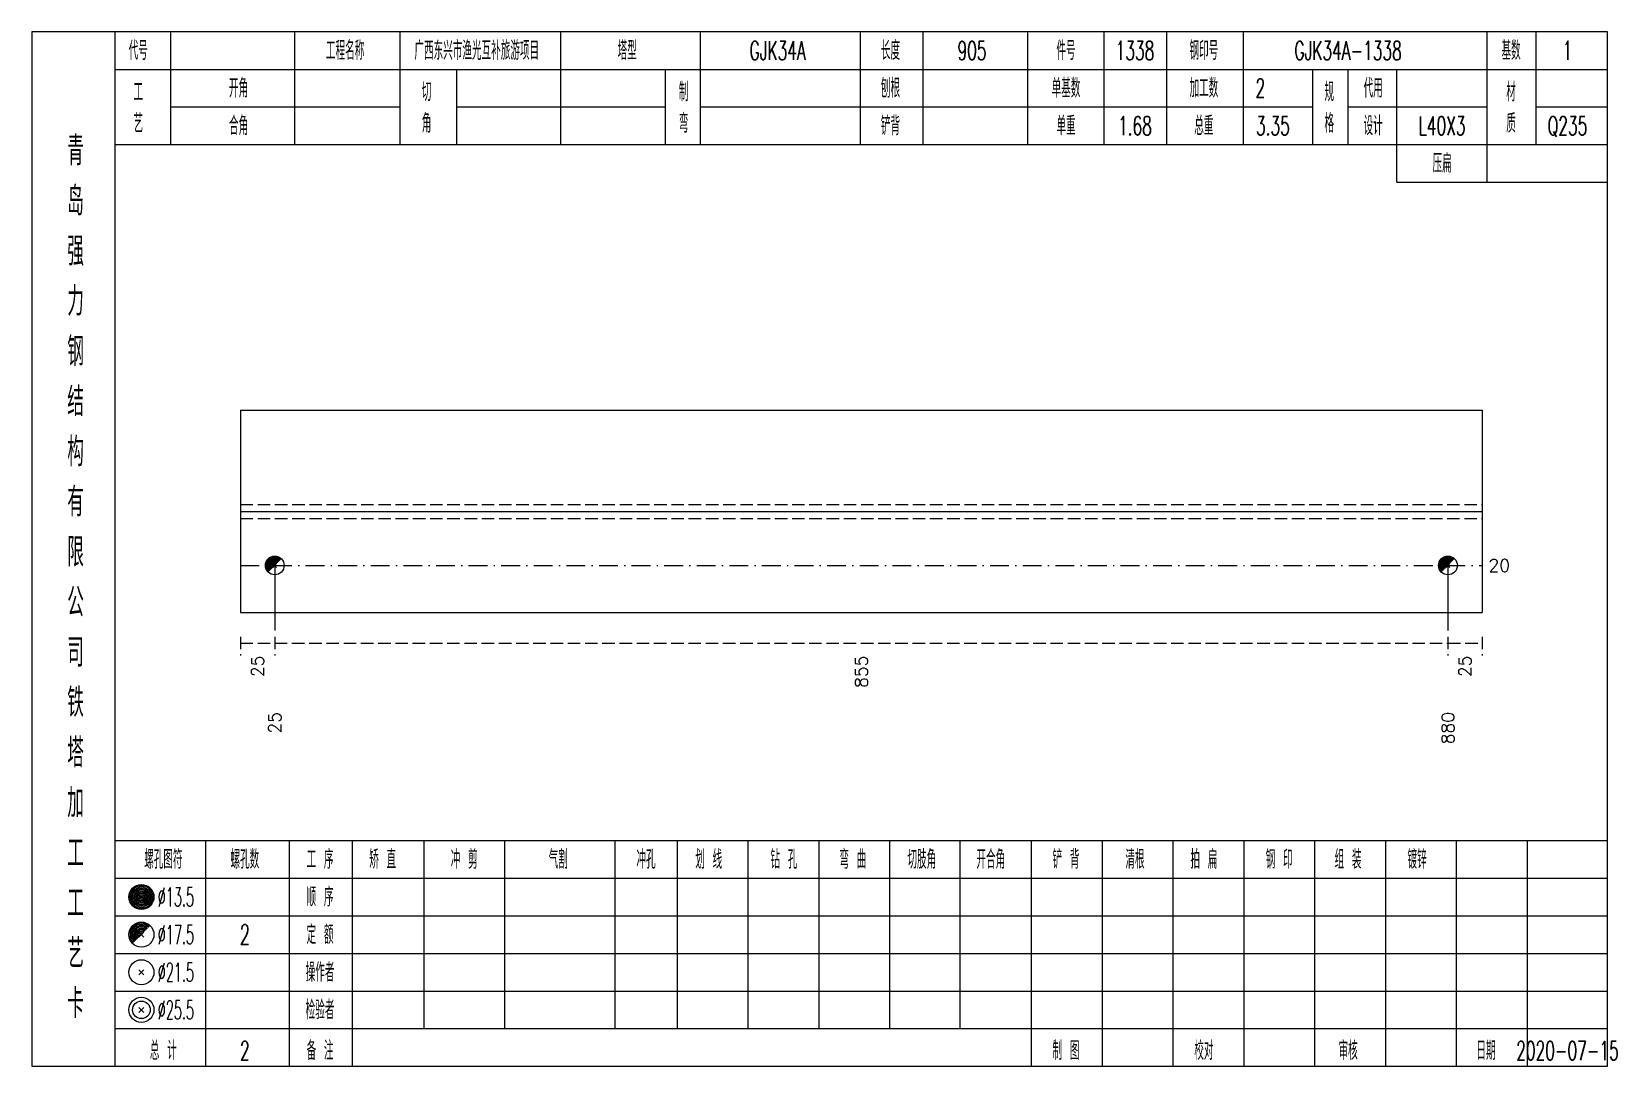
# Model space of a CAD drawing. Extents: x 0 to 2606, y -377 to 6479.
# Drawn here: x 522.8 to 775.7, y 175 to 340 of the extents above; entities that cross this region are included whole.
import ezdxf
from ezdxf.enums import TextEntityAlignment as Align

# ---------------------------------------------------------------- set-up
doc = ezdxf.new("R2010")
doc.units = 0
doc.header["$MEASUREMENT"] = 0
doc.linetypes.add('一点画线', pattern=[5.2, 3, -1, 0.2, -1])
doc.linetypes.add('虚线', pattern=[2.75, 2, -0.75])
doc.layers.get('0').update_dxf_attribs({"linetype": 'CONTINUOUS', "lineweight": 25})
doc.layers.add('1', color=7, linetype='CONTINUOUS', lineweight=25)
doc.layers.add('4', color=7, linetype='CONTINUOUS', lineweight=25)
doc.styles.get("Standard").update_dxf_attribs({"font": 'simplex.shx', "width": 0.7, "height": 3, "bigfont": 'gbhzfs.shx'})

msp = doc.modelspace()

# ---------------------------------------------------------------- texts
at = {"color": 7, "linetype": 'Continuous', "lineweight": 13}
msp.add_text('20', height=2, dxfattribs=at).set_placement((755.2, 254.88), align=Align.MIDDLE_LEFT)
at = {"color": 8, "linetype": 'Continuous', "lineweight": 9}
for s, p in [('25', (558.84, 240.5)), ('855', (655.15, 240.5)), ('25', (751.46, 240.5))]:
    msp.add_text(s, height=2, rotation=90, dxfattribs=at).set_placement(p, align=Align.MIDDLE_RIGHT)
at = {"layer": '1', "color": 7, "linetype": 'Continuous', "lineweight": 13}
for s, p in [('25', (561.57, 231.5)), ('880', (748.73, 231.5))]:
    msp.add_text(s, height=2, rotation=90, dxfattribs=at).set_placement(p, align=Align.MIDDLE_RIGHT)
at = {"layer": '4', "color": 1, "linetype": 'Continuous', "lineweight": 13}
for s, height, width, p in [('代号', 3, 0.6, (539.8, 337)), ('工程名称', 3, 0.6, (572.8, 337)), ('广西东兴市渔光互补旅游项目', 3, 0.6, (593.8, 337)), ('塔型', 3, 0.6, (617.8, 337)), ('GJK34A', 3, 0.6, (641.8, 337)), ('长度', 3, 0.6, (659.8, 337)), ('905', 3, 0.6, (672.8, 337)), ('件号', 3, 0.6, (687.8, 337)), ('1338', 3, 0.6, (698.8, 337)), ('钢印号', 3, 0.6, (709.8, 337)), ('GJK34A-1338', 3, 0.6, (732.8, 337)), ('基数', 3, 0.6, (758.8, 337)), ('1', 3, 0.6, (767.8, 337)), ('工', 3, 0.6, (539.8, 330.4)), ('开角', 3, 0.6, (555.8, 331)), ('切', 3, 0.6, (585.8, 330.4)), ('制', 3, 0.6, (626.8, 330.4)), ('刨根', 3, 0.6, (659.8, 331)), ('单基数', 3, 0.6, (687.8, 331)), ('加工数', 3, 0.6, (709.8, 331)), ('2', 3, 0.6, (718.8, 331)), ('规', 3, 0.6, (729.8, 330.4)), ('代用', 3, 0.6, (736.8, 331)), ('材', 3, 0.6, (758.8, 330.4)), ('艺', 3, 0.6, (539.8, 325.4)), ('合角', 3, 0.6, (555.8, 325)), ('角', 3, 0.6, (585.8, 325.4)), ('弯', 3, 0.6, (626.8, 325.4)), ('铲背', 3, 0.6, (659.8, 325)), ('单重', 3, 0.6, (687.8, 325)), ('1.68', 3, 0.6, (698.8, 325)), ('总重', 3, 0.6, (709.8, 325)), ('3.35', 3, 0.6, (720.8, 325)), ('格', 3, 0.6, (729.8, 325.4)), ('设计', 3, 0.6, (736.8, 325)), ('L40X3', 3, 0.6, (747.8, 325)), ('质', 3, 0.6, (758.8, 325.4)), ('Q235', 3, 0.6, (767.8, 325)), ('青', 4.6, 0.8, (529.8, 321)), ('压扁', 3, 0.6, (747.8, 319)), ('岛', 4.6, 0.8, (529.8, 313)), ('强', 4.6, 0.8, (529.8, 305)), ('力', 4.6, 0.8, (529.8, 297)), ('钢', 4.6, 0.8, (529.8, 289)), ('结', 4.6, 0.8, (529.8, 281)), ('构', 4.6, 0.8, (529.8, 273)), ('有', 4.6, 0.8, (529.8, 265)), ('限', 4.6, 0.8, (529.8, 257)), ('公', 4.6, 0.8, (529.8, 249)), ('司', 4.6, 0.8, (529.8, 241)), ('铁', 4.6, 0.8, (529.8, 233)), ('塔', 4.6, 0.8, (529.8, 225)), ('加', 4.6, 0.8, (529.8, 217)), ('工', 4.6, 0.8, (529.8, 209)), ('螺孔图符', 3, 0.6, (543.8, 208)), ('螺孔数', 3, 0.6, (556.8, 208)), ('工 序', 3, 0.6, (568.8, 208)), ('矫 直', 3, 0.6, (578.8, 208)), ('冲 剪', 3, 0.6, (591.8, 208)), ('气割', 3, 0.6, (606.8, 208)), ('冲孔', 3, 0.6, (620.8, 208)), ('划 线', 3, 0.6, (630.8, 208)), ('钻 孔', 3, 0.6, (642.8, 208)), ('弯 曲', 3, 0.6, (653.8, 208)), ('切肢角', 3, 0.6, (664.8, 208)), ('开合角', 3, 0.6, (675.8, 208)), ('铲 背', 3, 0.6, (687.8, 208)), ('清根', 3, 0.6, (698.8, 208)), ('拍 扁', 3, 0.6, (709.8, 208)), ('钢 印', 3, 0.6, (721.8, 208)), ('组 装', 3, 0.6, (732.8, 208)), ('镀锌', 3, 0.6, (743.8, 208)), ('工', 4.6, 0.8, (529.8, 201)), ('%%C13.5', 3, 0.5, (545.8, 202)), ('顺 序', 3, 0.6, (568.8, 202)), ('%%C17.5', 3, 0.5, (545.8, 196)), ('2', 3.2, 0.6, (556.8, 196)), ('定 额', 3, 0.6, (568.8, 196)), ('艺', 4.6, 0.8, (529.8, 193)), ('%%C21.5', 3, 0.5, (545.8, 190)), ('操作者', 3, 0.6, (568.8, 190)), ('卡', 4.6, 0.8, (529.8, 185)), ('%%C25.5', 3, 0.5, (545.8, 184)), ('检验者', 3, 0.6, (568.8, 184)), ('总 计', 3, 0.6, (543.8, 177.5)), ('2', 3, 0.6, (556.8, 177.5)), ('备 注', 3, 0.6, (568.8, 177.5)), ('制 图', 3, 0.6, (687.8, 177.5)), ('校对', 3, 0.6, (709.8, 177.5)), ('审核', 3, 0.6, (732.8, 177.5)), ('日期', 3, 0.6, (754.8, 177.5)), ('2020-07-15', 3, 0.6, (767.8, 177.5))]:
    msp.add_text(s, height=height, dxfattribs=dict(at, width=width)).set_placement(p, align=Align.MIDDLE_CENTER)

# ---------------------------------------------------------------- linework, layer by layer
at = {"color": 7, "linetype": 'Continuous', "lineweight": 18}
for p, q in [((556.1, 279.62), (556.1, 247.38)), ((556.1, 279.62), (754.2, 279.62)), ((754.2, 279.62), (754.2, 247.38)), ((556.1, 263.5), (754.2, 263.5))]:
    msp.add_line(p, q, dxfattribs=at)
at = {"color": 1, "linetype": '虚线', "lineweight": 18}
for p, q in [((556.1, 264.62), (754.2, 264.62)), ((556.1, 262.38), (754.2, 262.38))]:
    msp.add_line(p, q, dxfattribs=at)
at = {"color": 3, "linetype": '一点画线', "lineweight": 13}
msp.add_line((556.1, 254.88), (754.2, 254.88), dxfattribs=at)
at = {"color": 7, "linetype": 'Continuous', "lineweight": 13}
for p, q in [((561.57, 254.88), (561.57, 244.5)), ((748.73, 254.88), (748.73, 244.5))]:
    msp.add_line(p, q, dxfattribs=at)
at = {"color": 8, "linetype": '虚线', "lineweight": 9}
for p, q in [((556.1, 243.5), (556.1, 240.5)), ((561.57, 243.5), (561.57, 240.5)), ((561.57, 243.5), (561.57, 240.5)), ((748.73, 243.5), (748.73, 240.5)), ((748.73, 243.5), (748.73, 240.5)), ((754.2, 243.5), (754.2, 240.5)), ((556.1, 242.5), (561.57, 242.5)), ((561.57, 242.5), (748.73, 242.5)), ((748.73, 242.5), (754.2, 242.5))]:
    msp.add_line(p, q, dxfattribs=at)
at = {"layer": '1', "color": 7, "linetype": 'Continuous', "lineweight": 0}
for p, q in [((561.27, 254.57), (561.87, 255.18)), ((561.27, 255.18), (561.87, 254.57)), ((748.43, 254.57), (749.03, 255.18)), ((748.43, 255.18), (749.03, 254.57))]:
    msp.add_line(p, q, dxfattribs=at)
at = {"layer": '1', "color": 7, "linetype": 'Continuous', "lineweight": 18}
msp.add_line((556.1, 247.38), (754.2, 247.38), dxfattribs=at)
at = {"layer": '1', "color": 7, "linetype": 'Continuous', "lineweight": 13}
for centre in [(561.57, 254.88), (748.73, 254.88)]:
    msp.add_circle(centre, 1.5, dxfattribs=at)
for centre, radius in [((561.57, 254.88), 1.35), ((561.57, 254.88), 1.2), ((561.57, 254.88), 1.05), ((561.57, 254.88), 0.9), ((561.57, 254.88), 0.75), ((748.73, 254.88), 1.35), ((748.73, 254.88), 1.2), ((748.73, 254.88), 1.05), ((748.73, 254.88), 0.9), ((748.73, 254.88), 0.75), ((561.57, 254.88), 0.6), ((561.57, 254.88), 0.45), ((561.57, 254.88), 0.3), ((561.57, 254.88), 0.15), ((748.73, 254.88), 0.6), ((748.73, 254.88), 0.45), ((748.73, 254.88), 0.3), ((748.73, 254.88), 0.15)]:
    msp.add_arc(centre, radius, 45, 225, dxfattribs=at)
at = {"layer": '4', "color": 1, "linetype": 'Continuous', "lineweight": 18}
for p, q in [((536.1, 175), (536.1, 340)), ((545, 322), (545, 340)), ((564.8, 322), (564.8, 340)), ((581.6, 322), (581.6, 340)), ((607.2, 322), (607.2, 340)), ((629.5, 322), (629.5, 340)), ((655, 322), (655, 340)), ((665, 322), (665, 340)), ((681.7, 322), (681.7, 340)), ((693.9, 322), (693.9, 340)), ((703.9, 322), (703.9, 340)), ((716.1, 322), (716.1, 340)), ((755, 316), (755, 340)), ((762.8, 322), (762.8, 340)), ((536.1, 334), (774.2, 334)), ((590.6, 322), (590.6, 334)), ((623.9, 322), (623.9, 334)), ((727.2, 322), (727.2, 334)), ((732.8, 322), (732.8, 334)), ((740.6, 316), (740.6, 334)), ((545, 328), (581.6, 328)), ((590.6, 328), (623.9, 328)), ((629.5, 328), (727.2, 328)), ((732.8, 328), (755, 328)), ((762.8, 328), (774.2, 328)), ((536.1, 322), (774.2, 322)), ((740.6, 316), (774.2, 316)), ((536.1, 211), (774.2, 211)), ((550.6, 175), (550.6, 211)), ((563.9, 175), (563.9, 211)), ((574, 175), (574, 211)), ((585.4, 181), (585.4, 211)), ((598.3, 181), (598.3, 211)), ((615.9, 181), (615.9, 211)), ((625.8, 181), (625.8, 211)), ((637.1, 181), (637.1, 211)), ((648.4, 181), (648.4, 211)), ((659.7, 181), (659.7, 211)), ((670.9, 181), (670.9, 211)), ((682.3, 181), (682.3, 211)), ((693.6, 181), (693.6, 211)), ((704.9, 181), (704.9, 211)), ((716.2, 181), (716.2, 211)), ((727.5, 181), (727.5, 211)), ((738.8, 181), (738.8, 211)), ((750.1, 181), (750.1, 211)), ((761.4, 181), (761.4, 211)), ((536.1, 205), (774.2, 205)), ((536.1, 199), (774.2, 199)), ((536.1, 193), (774.2, 193)), ((536.1, 187), (774.2, 187)), ((536.1, 181), (774.2, 181)), ((682.3, 175), (682.3, 181)), ((693.6, 175), (693.6, 181)), ((704.9, 175), (704.9, 181)), ((716.2, 175), (716.2, 181)), ((727.5, 175), (727.5, 181)), ((738.8, 175), (738.8, 181)), ((750.1, 175), (750.1, 181)), ((761.4, 175), (761.4, 181))]:
    msp.add_line(p, q, dxfattribs=at)
at = {"layer": '4', "color": 7, "linetype": 'Continuous', "lineweight": 13}
for p, q in [((540.1, 201.8), (540.5, 202.2)), ((540.5, 201.8), (540.1, 202.2)), ((539.9, 189.6), (540.7, 190.4)), ((540.7, 189.6), (539.9, 190.4)), ((539.9, 183.6), (540.7, 184.4)), ((540.7, 183.6), (539.9, 184.4))]:
    msp.add_line(p, q, dxfattribs=at)
at = {"layer": '4', "color": 7, "linetype": 'Continuous', "lineweight": 0}
for p, q in [((539.9, 195.6), (540.7, 196.4)), ((539.9, 196.4), (540.7, 195.6))]:
    msp.add_line(p, q, dxfattribs=at)
at = {"layer": '4', "color": 1, "linetype": 'Continuous', "lineweight": 18}
msp.add_lwpolyline([(522.8, 340), (522.8, 175), (774.2, 175), (774.2, 340)], close=True, dxfattribs=at)
at = {"layer": '4', "color": 7, "linetype": 'Continuous', "lineweight": 13}
for centre, radius in [((540.3, 202), 2), ((540.3, 202), 1.8), ((540.3, 202), 1.6), ((540.3, 202), 1.4), ((540.3, 202), 1.2), ((540.3, 202), 1), ((540.3, 202), 0.8), ((540.3, 202), 0.6), ((540.3, 202), 0.4), ((540.3, 202), 0.2), ((540.3, 196), 2), ((540.3, 190), 2), ((540.3, 184), 2), ((540.3, 184), 1.4)]:
    msp.add_circle(centre, radius, dxfattribs=at)
for radius in [1.8, 1.6, 1.4, 1.2, 1, 0.8, 0.6, 0.4, 0.2]:
    msp.add_arc((540.3, 196), radius, 45, 225, dxfattribs=at)

msp.set_redraw_order([(e.dxf.handle, doc.entitydb.next_handle()) for e in msp.query("TEXT MTEXT ATTDEF DIMENSION ARC_DIMENSION")])  # texts and dimensions are drawn at this point

doc.saveas('drawing.dxf')
